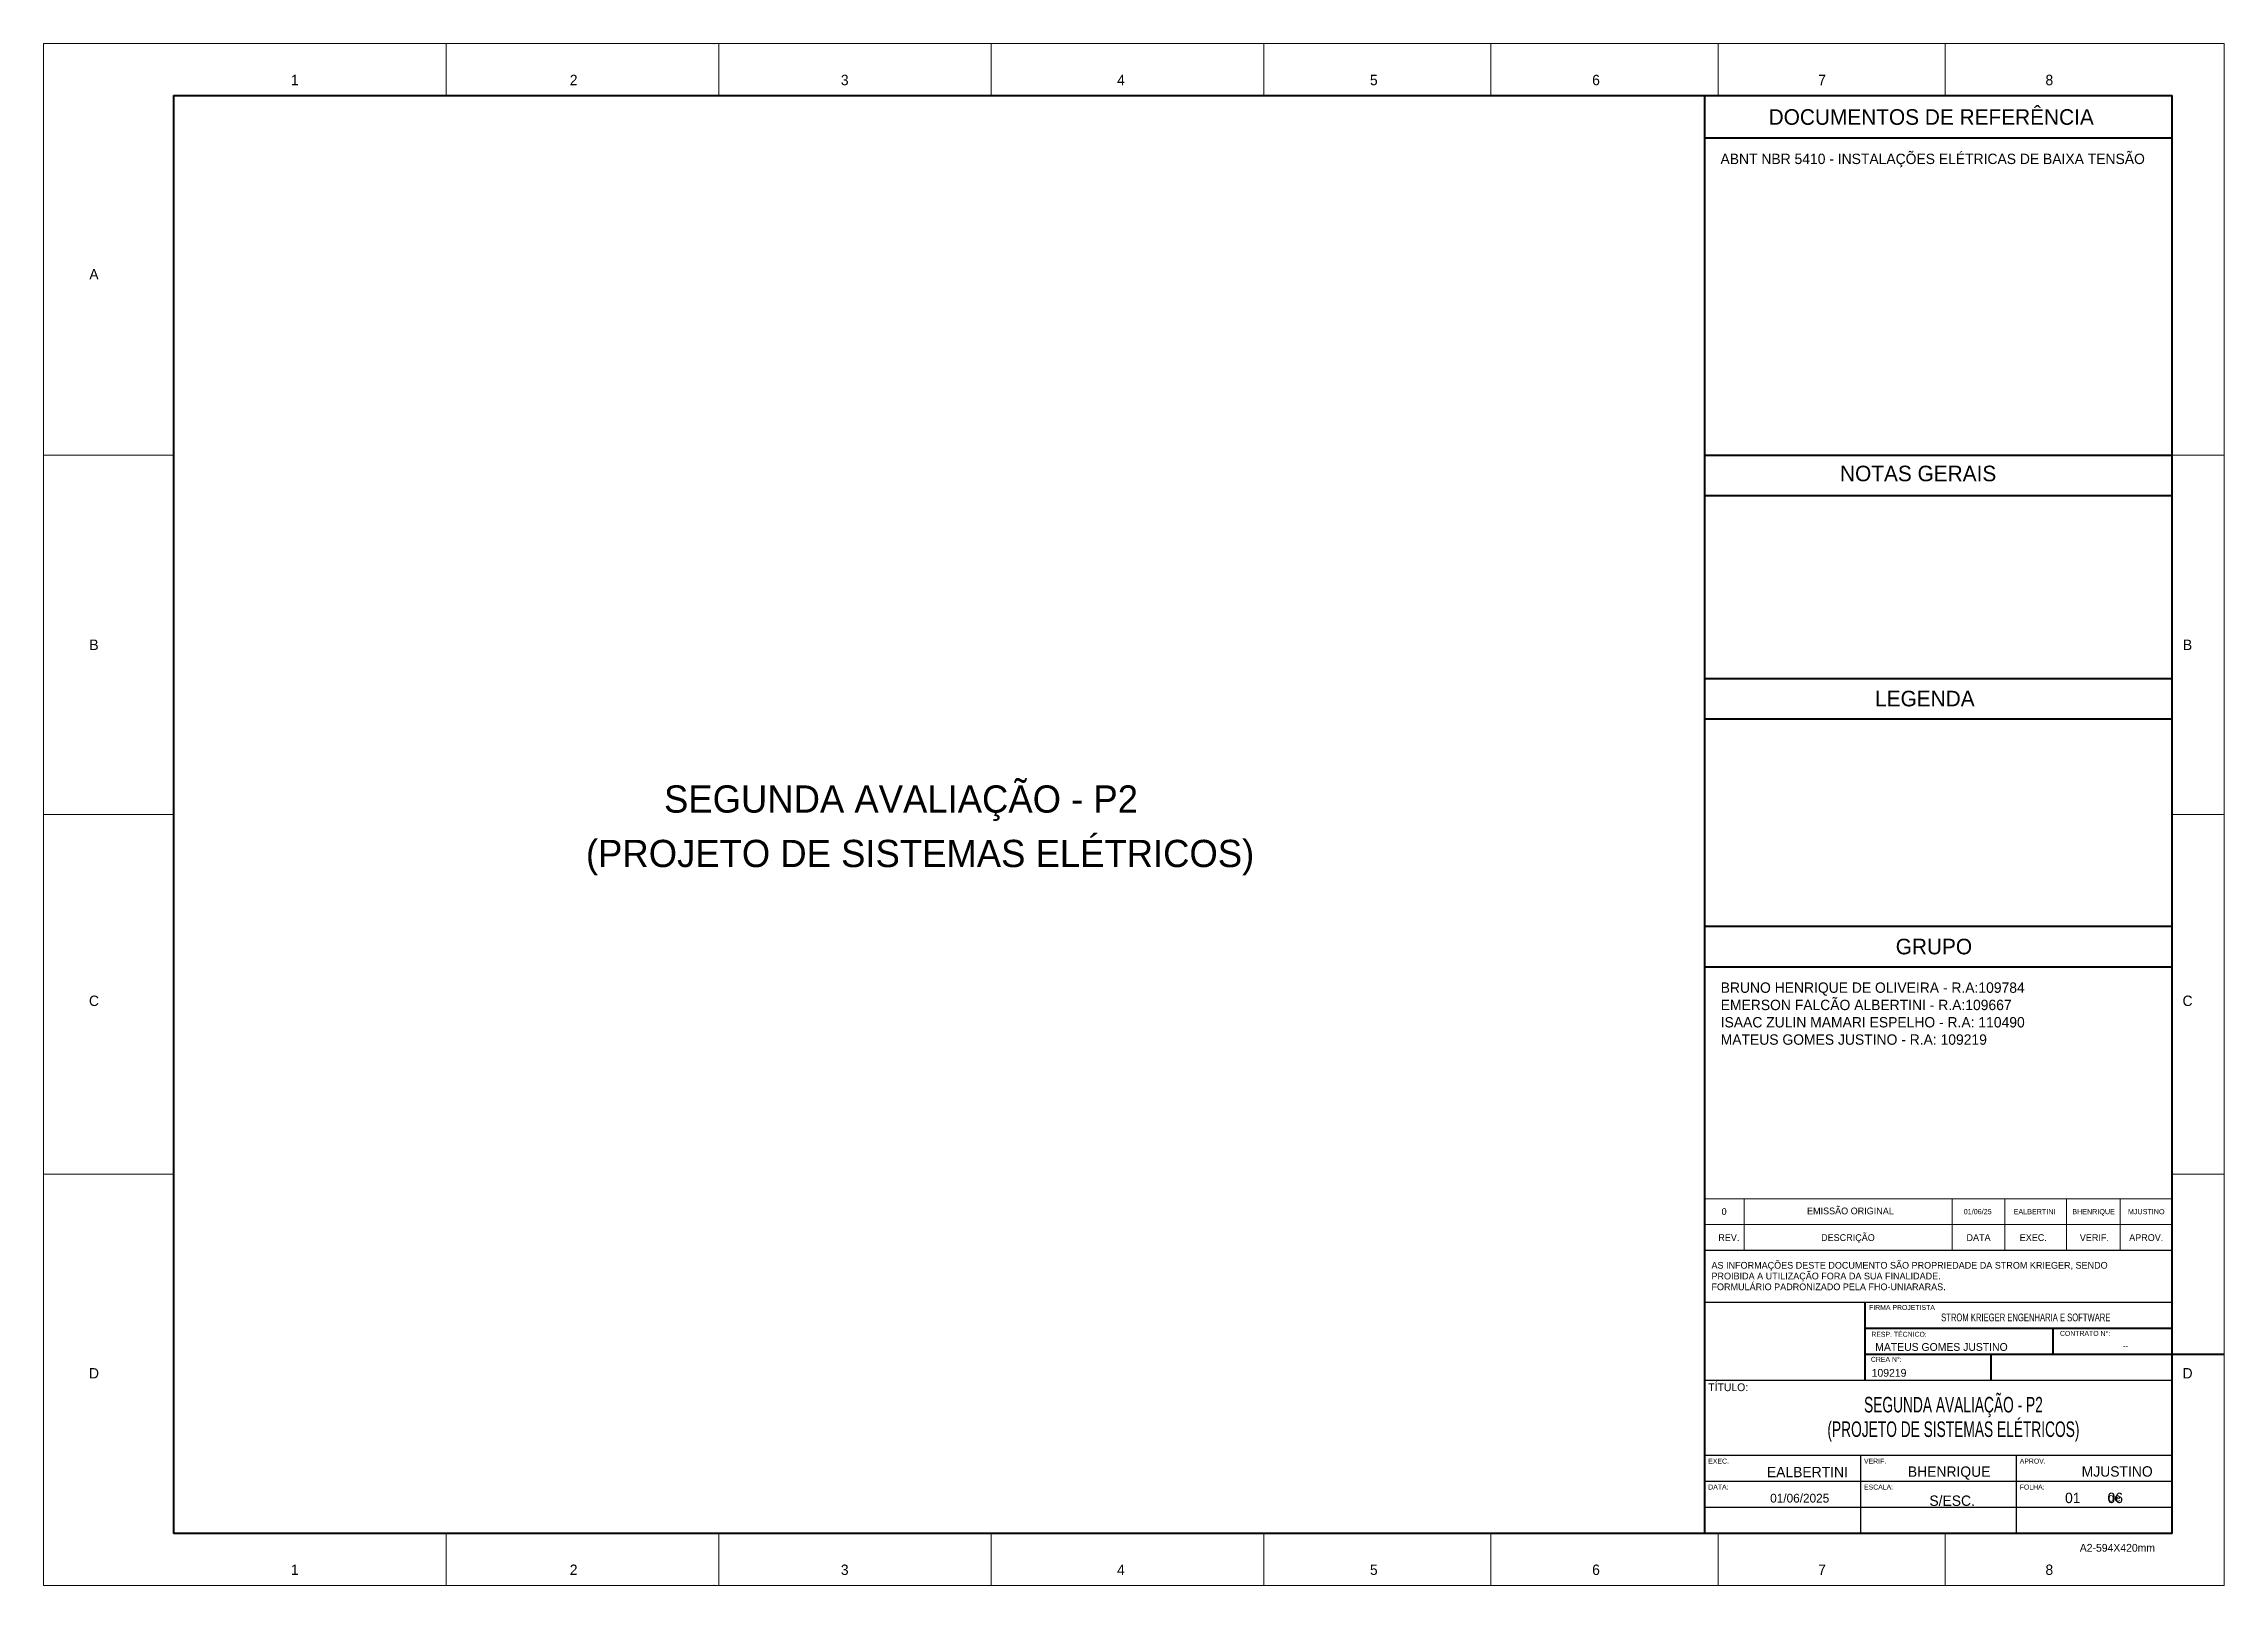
# Model space of a CAD drawing. Header units: millimetres. Extents: x 0 to 3814, y 0 to 420.
# Drawn here: x 0 to 594, y 0 to 420 of the extents above; entities that cross this region are included whole.
import ezdxf
from ezdxf.enums import TextEntityAlignment as Align

# ---------------------------------------------------------------- set-up
doc = ezdxf.new("R2010")
doc.units = ezdxf.units.MM
doc.layers.add('Texto capa', color=7, linetype='Continuous')
doc.styles.add('Style-INTL_ENGINEERING', font='INTL_ENGINEERING.shx')

msp = doc.modelspace()

# ---------------------------------------------------------------- texts
at = {"color": 7, "linetype": 'Continuous', "lineweight": 0, "style": 'Style-INTL_ENGINEERING'}
for s, height, p in [('1', 2.83, (68.4, 410.18)), ('2', 2.83, (144.37, 410.18)), ('3', 2.83, (218.22, 410.18)), ('4', 2.83, (293.48, 410.18)), ('5', 2.83, (362.35, 410.18)), ('6', 2.83, (422.89, 410.18)), ('7', 2.83, (484.46, 410.18)), ('8', 2.83, (546.37, 410.18)), ('A', 2.83, (13.7, 357.26)), ('B', 2.83, (13.7, 256.3)), ('B', 2.83, (584.03, 256.3)), ('C', 2.83, (13.7, 159.32)), ('C', 2.83, (584.03, 159.32)), ('D', 2.83, (13.7, 57.84)), ('D', 2.83, (584.03, 57.84)), ('A2-594X420mm', 2.1214, (564.92, 10.29)), ('1', 2.83, (68.4, 4.31)), ('2', 2.83, (144.37, 4.31)), ('3', 2.83, (218.22, 4.31)), ('4', 2.83, (293.48, 4.31)), ('5', 2.83, (362.35, 4.31)), ('6', 2.83, (422.89, 4.31)), ('7', 2.83, (484.46, 4.31)), ('8', 2.83, (546.37, 4.31))]:
    msp.add_text(s, height=height, dxfattribs=at).set_placement(p, align=Align.MIDDLE_CENTER)
at = {"color": 7, "linetype": 'Continuous', "lineweight": 40, "insert": (469.91, 400.07), "char_height": 4.2429, "attachment_point": 4, "style": 'Style-INTL_ENGINEERING'}
msp.add_mtext('DOCUMENTOS DE REFERÊNCIA', dxfattribs=at)
at = {"layer": 'Texto capa', "color": 7, "linetype": 'Continuous', "lineweight": 0, "style": 'Style-INTL_ENGINEERING'}
for s, height, p in [('0', 1.84, (457.79, 101.88)), ('EMISSÃO ORIGINAL', 1.8386, (492.19, 102.07)), ('01/06/25', 1.414, (526.86, 101.88)), ('EALBERTINI', 1.414, (542.35, 101.88)), ('BHENRIQUE', 1.414, (558.43, 101.88)), ('MJUSTINO', 1.414, (572.78, 101.88)), ('REV.', 1.839, (459.07, 94.81)), ('DESCRIÇÃO', 1.839, (491.51, 94.81)), ('DATA', 1.839, (527.09, 94.81)), ('EXEC.', 1.839, (542, 94.81)), ('VERIF.', 1.839, (558.64, 94.81)), ('APROV.', 1.839, (572.78, 94.81))]:
    msp.add_text(s, height=height, dxfattribs=at).set_placement(p, align=Align.MIDDLE_CENTER)
for s, height, p in [('AS INFORMAÇÕES DESTE DOCUMENTO SÃO PROPRIEDADE DA STROM KRIEGER, SENDO ', 1.8386, (454.34, 86.34)), ('PROIBIDA A UTILIZAÇÃO FORA DA SUA FINALIDADE.', 1.8386, (454.34, 83.41)), ('FORMULÁRIO PADRONIZADO PELA FHO-UNIARARAS.', 1.8386, (454.34, 80.47)), ('EALBERTINI', 2.829, (469.43, 29.51)), ('BHENRIQUE', 2.829, (507.84, 29.63)), ('MJUSTINO', 2.829, (555.19, 29.68)), ('01/06/2025', 2.404, (470.33, 22.61)), ('01       06', 2.8286, (550.66, 22.48))]:
    msp.add_text(s, height=height, dxfattribs=at).set_placement(p)
for s, height, p in [('FIRMA PROJETISTA', 1.3577, (497.28, 76.45)), ('TÍTULO:', 2.121, (453.46, 55.1)), ('EXEC.', 1.358, (453.46, 34.59)), ('VERIF.', 1.358, (495.89, 34.59)), ('APROV.', 1.358, (538.31, 34.59)), ('DATA:', 1.358, (453.46, 27.52)), ('ESCALA:', 1.358, (495.89, 27.52)), ('FOLHA:', 1.358, (538.31, 27.52)), ('de', 2.263, (562.4, 25.13))]:
    msp.add_text(s, height=height, dxfattribs=at).set_placement(p, align=Align.TOP_LEFT)
for s, height, p in [('RESP. TÉCNICO:', 1.3577, (512.99, 69.14)), ('CONTRATO N°:', 1.3577, (562.94, 69.38)), ('CREA N°:', 1.358, (506.13, 62.31))]:
    msp.add_text(s, height=height, dxfattribs=at).set_placement(p, align=Align.TOP_RIGHT)
at = {"layer": 'Texto capa', "lineweight": 0, "style": 'Style-INTL_ENGINEERING'}
for s, height, p in [('MATEUS GOMES JUSTINO', 2.1214, (516.99, 65.01)), ('109219', 2.121, (502.71, 57.96))]:
    msp.add_text(s, height=height, dxfattribs=at).set_placement(p, align=Align.MIDDLE_CENTER)
at = {"layer": 'Texto capa', "lineweight": 0, "style": 'Style-INTL_ENGINEERING', "width": 0.733333}
msp.add_text('--', height=2.121, dxfattribs=at).set_placement((567.12, 65.42), align=Align.MIDDLE_CENTER)
at = {"layer": 'Texto capa', "color": 7, "linetype": 'Continuous', "lineweight": 40, "style": 'Style-INTL_ENGINEERING', "width": 0.66}
for s, p in [('SEGUNDA AVALIAÇÃO - P2 ', (520.77, 49.22)), ('(PROJETO DE SISTEMAS ELÉTRICOS) ', (520.77, 42.52))]:
    msp.add_text(s, height=4.2429, dxfattribs=at).set_placement(p, align=Align.MIDDLE)
at = {"layer": 'Texto capa', "color": 7, "linetype": 'Continuous', "lineweight": 0, "char_height": 2.8286, "attachment_point": 1, "style": 'Style-INTL_ENGINEERING'}
for s, insert in [('ABNT NBR 5410 - INSTALAÇÕES ELÉTRICAS DE BAIXA TENSÃO', (456.79, 390.11)), ('BRUNO HENRIQUE DE OLIVEIRA - R.A:109784\\PEMERSON FALCÃO ALBERTINI - R.A:109667\\PISAAC ZULIN MAMARI ESPELHO - R.A: 110490\\PMATEUS GOMES JUSTINO\\~-\\~R.A:\\~109219', (456.85, 164.32))]:
    msp.add_mtext_dynamic_manual_height_columns(s, width=121.4691, gutter_width=0.548, heights=[0], dxfattribs=dict(at, insert=insert))
at = {"layer": 'Texto capa', "color": 7, "linetype": 'Continuous', "lineweight": 40, "attachment_point": 4, "style": 'Style-INTL_ENGINEERING'}
for s, insert, char_height in [('NOTAS GERAIS', (489.36, 302.95), 4.2429), ('LEGENDA', (498.91, 241.63), 4.243), ('SEGUNDA AVALIAÇÃO - P2', (168.99, 213.15), 7.425), ('(PROJETO DE SISTEMAS ELÉTRICOS)', (147.72, 198.34), 7.425), ('GRUPO', (504.53, 174.07), 4.243)]:
    msp.add_mtext(s, dxfattribs=dict(at, insert=insert, char_height=char_height))
at = {"layer": 'Texto capa', "lineweight": 0, "insert": (539.96, 73.04), "char_height": 2.1214, "attachment_point": 5, "line_spacing_factor": 0.6, "style": 'Style-INTL_ENGINEERING'}
msp.add_mtext('{\\W0.73333;STROM KRIEGER ENGENHARIA E SOFTWARE}', dxfattribs=at)
at = {"layer": 'Texto capa', "color": 7, "linetype": 'Continuous', "lineweight": 0, "insert": (513.7, 21.67), "char_height": 2.829, "width": 17.5102, "attachment_point": 7, "line_spacing_factor": 0.6, "style": 'Style-INTL_ENGINEERING'}
msp.add_mtext('S/ESC.', dxfattribs=at)

# ---------------------------------------------------------------- linework, layer by layer
at = {"color": 7, "linetype": 'Continuous', "lineweight": 0}
for p, q in [((-0.02, 0.05), (-0.02, 420.1)), ((593.98, 420.1), (-0.02, 420.1)), ((109.64, 420.1), (109.64, 405.95)), ((183.89, 420.1), (183.89, 405.95)), ((258.14, 420.1), (258.14, 405.95)), ((332.39, 420.1), (332.39, 405.95)), ((394.27, 405.95), (394.27, 420.1)), ((456.14, 405.95), (456.14, 420.1)), ((518.02, 405.95), (518.02, 420.1)), ((593.98, 0.05), (593.98, 420.1)), ((183.89, 409.32), (183.89, 405.95)), ((332.39, 405.95), (332.39, 409.32)), ((35.39, 308.01), (0.04, 308.01)), ((579.89, 308.01), (594.04, 308.01)), ((35.39, 210.07), (0.04, 210.07)), ((579.89, 210.07), (594.04, 210.07)), ((35.39, 112.13), (0.04, 112.13)), ((579.89, 112.13), (594.04, 112.13)), ((579.84, 105.41), (452.55, 105.41)), ((452.55, 105.4), (579.84, 105.4)), ((463.2, 105.41), (463.2, 98.34)), ((463.2, 105.41), (463.2, 105.4)), ((519.93, 105.41), (519.93, 105.4)), ((519.94, 105.41), (519.94, 98.34)), ((534.23, 105.41), (534.23, 105.4)), ((534.24, 105.41), (534.24, 98.34)), ((551.05, 105.41), (551.05, 105.4)), ((551.06, 105.41), (551.06, 98.34)), ((565.69, 105.41), (565.69, 98.34)), ((565.69, 105.41), (565.69, 105.4)), ((579.84, 98.34), (452.55, 98.34)), ((452.55, 98.33), (579.84, 98.33)), ((463.2, 98.34), (463.2, 91.26)), ((519.94, 98.35), (519.94, 91.27)), ((534.24, 98.34), (534.24, 91.27)), ((551.06, 98.34), (551.06, 91.26)), ((565.69, 98.34), (565.69, 91.26)), ((109.64, 0.05), (109.64, 14.2)), ((183.89, 0.05), (183.89, 14.2)), ((258.14, 0.05), (258.14, 14.2)), ((332.39, 14.2), (332.39, 0.05)), ((394.27, 14.2), (394.27, 0.05)), ((456.14, 14.2), (456.14, 0.05)), ((518.02, 14.2), (518.02, 0.05)), ((593.98, 0.05), (-0.02, 0.05)), ((183.89, 0.05), (183.89, 2.98)), ((332.39, 0.05), (332.39, 2.98))]:
    msp.add_line(p, q, dxfattribs=at)
at = {"color": 7, "linetype": 'Continuous', "lineweight": 40}
for p, q in [((35.34, 405.95), (35.34, 14.16)), ((35.34, 405.95), (579.84, 405.95)), ((452.55, 14.17), (452.55, 405.95)), ((579.84, 14.17), (579.84, 405.95)), ((452.55, 394.39), (579.84, 394.39)), ((452.61, 308.01), (579.89, 308.01)), ((452.61, 297), (579.89, 297)), ((452.61, 247.16), (579.89, 247.16)), ((452.61, 236.16), (579.89, 236.16)), ((452.61, 179.61), (579.89, 179.61)), ((452.61, 168.6), (579.89, 168.6)), ((496.09, 77.12), (496.09, 55.91)), ((530.42, 70.05), (496.09, 70.05)), ((579.84, 70.05), (516.2, 70.05)), ((547.31, 70.05), (547.31, 62.98)), ((594.06, 62.98), (496.09, 62.98)), ((530.42, 62.98), (530.42, 55.91)), ((579.84, 14.16), (35.34, 14.16))]:
    msp.add_line(p, q, dxfattribs=at)
at = {"color": 7, "linetype": 'Continuous', "lineweight": 30}
for p, q in [((579.84, 91.26), (452.55, 91.26)), ((579.84, 77.12), (452.55, 77.12)), ((579.84, 55.91), (452.55, 55.91)), ((579.84, 55.91), (452.55, 55.91)), ((579.84, 55.91), (452.55, 55.91)), ((579.84, 35.4), (452.55, 35.4)), ((494.98, 28.33), (494.98, 35.4)), ((537.41, 28.33), (537.41, 35.4)), ((579.84, 28.33), (452.55, 28.33)), ((579.84, 28.33), (452.55, 28.33)), ((494.98, 14.17), (494.98, 28.33)), ((537.41, 14.17), (537.41, 28.33)), ((579.84, 21.26), (452.55, 21.26)), ((579.84, 14.17), (452.55, 14.17))]:
    msp.add_line(p, q, dxfattribs=at)
at = {"color": 7, "linetype": 'Continuous', "lineweight": 0}
for p in [(182.64, 420.1), (182.64, 0.05)]:
    msp.add_point(p, dxfattribs=at)

msp.set_redraw_order([(e.dxf.handle, doc.entitydb.next_handle()) for e in msp.query("TEXT MTEXT ATTDEF DIMENSION ARC_DIMENSION")])  # texts and dimensions are drawn at this point

doc.saveas('drawing.dxf')
